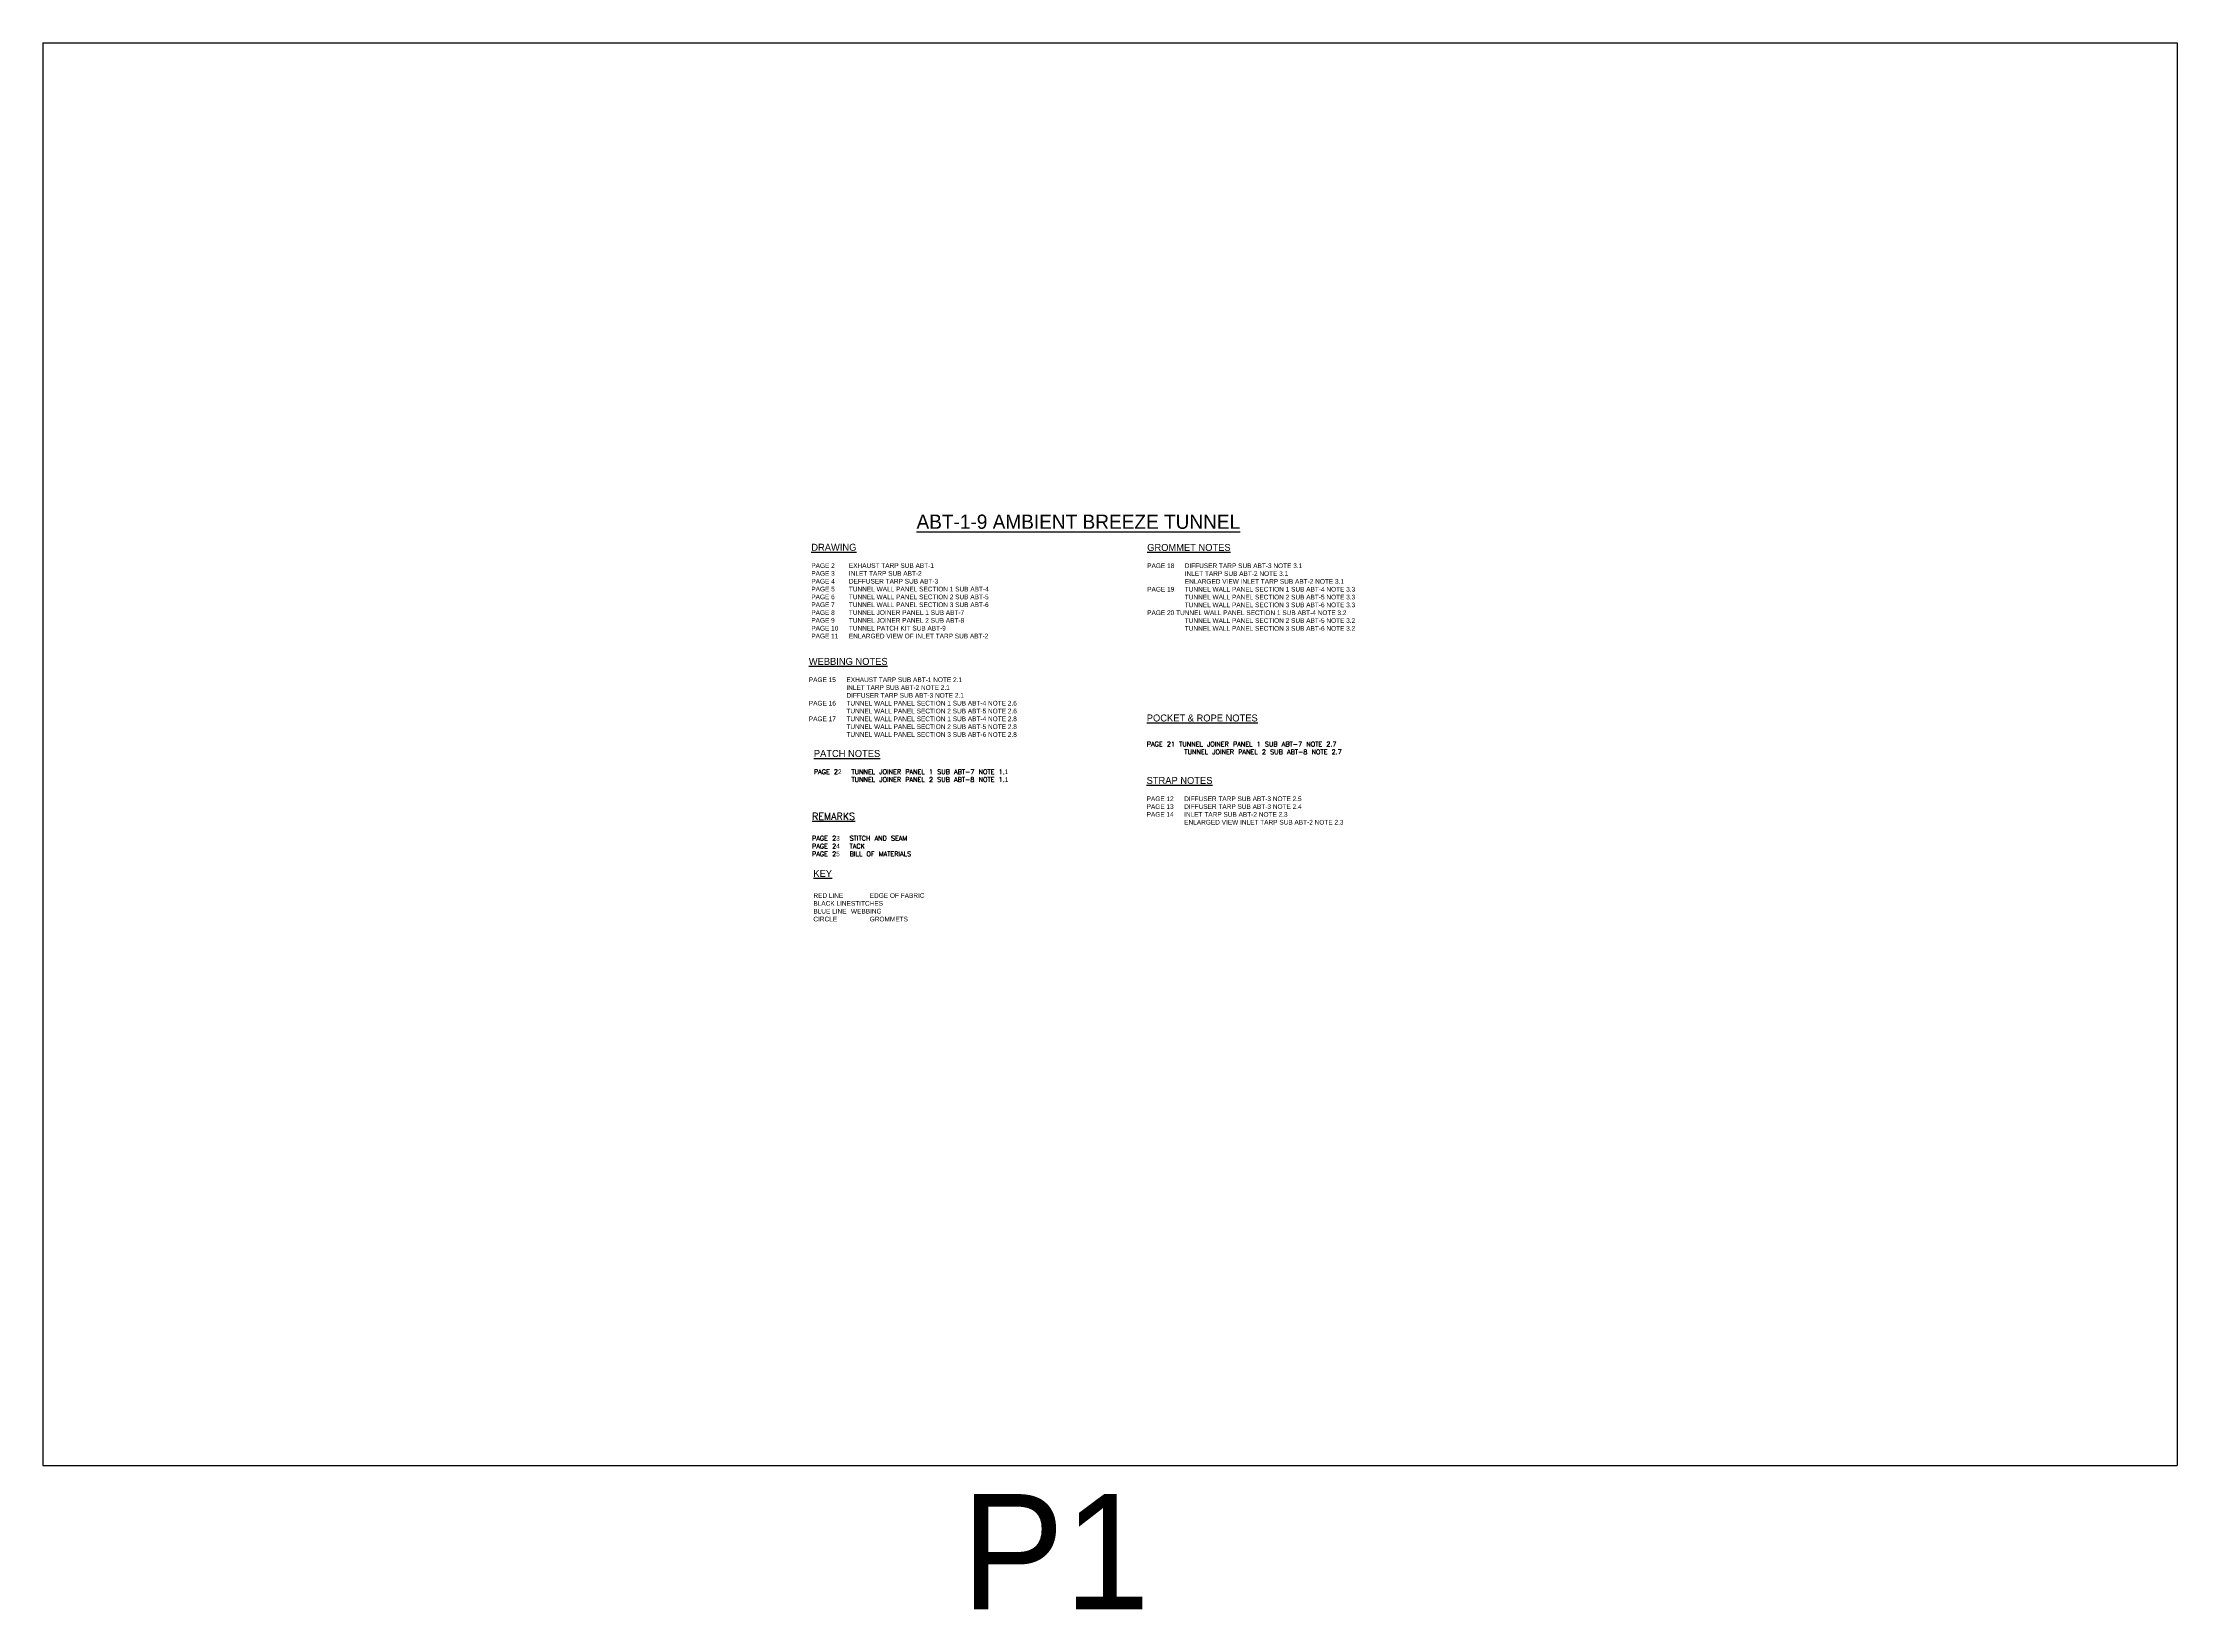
# Model space of a CAD drawing. Header units: inches. Extents: x 1631 to 16634, y 11819 to 13981.
# Drawn here: x 1634 to 3134, y 12880 to 13981 of the extents above; entities that cross this region are included whole.
import ezdxf

# ---------------------------------------------------------------- set-up
doc = ezdxf.new("R2010")
doc.units = ezdxf.units.IN
doc.header["$MEASUREMENT"] = 0
doc.layers.add('DIMENSION', color=7, linetype='Continuous')
doc.layers.add('TEXT', color=7, linetype='Continuous')

msp = doc.modelspace()

# ---------------------------------------------------------------- linework, layer by layer
at = {"layer": 'TEXT'}
for p, q in [((1633.76147, 13980.7397), (1633.76147, 12980.7397)), ((1633.76147, 13980.7397), (1633.76147, 12980.7397)), ((1633.76147, 13980.7397), (3133.76147, 13980.7397)), ((1633.76147, 13980.7397), (1633.76147, 12980.7397)), ((3133.76147, 13980.7397), (3133.76147, 12980.7397)), ((3133.76147, 13980.7397), (3133.76147, 12980.7397)), ((1633.76147, 12980.7397), (3133.76147, 12980.7397))]:
    msp.add_line(p, q, dxfattribs=at)

# ---------------------------------------------------------------- texts
at = {"layer": 'DIMENSION', "insert": (2247.81156, 13649.10298), "char_height": 2.5896572, "width": 325.0873952, "attachment_point": 1}
msp.add_mtext('{\\H3.862x;\\LABT-1-9 AMBIENT BREEZE TUNNEL}', dxfattribs=at)
at = {"layer": 'TEXT'}
msp.add_text('P1', height=80.977854, dxfattribs=at).set_placement((2279.34775, 12879.78681))
at = {"layer": 'TEXT', "char_height": 3.3, "width": 430.2783692, "attachment_point": 1}
for s, insert in [('{\\H1.485x;\\LDRAWING\\P}\\PPAGE 2^IEXHAUST TARP SUB ABT-1\\PPAGE 3^IINLET TARP SUB ABT-2\\PPAGE 4^IDEFFUSER TARP SUB ABT-3\\PPAGE 5^ITUNNEL WALL PANEL SECTION 1 SUB ABT-4\\PPAGE 6^ITUNNEL WALL PANEL SECTION 2 SUB ABT-5\\PPAGE 7^ITUNNEL WALL PANEL SECTION 3 SUB ABT-6\\PPAGE 8^ITUNNEL JOINER PANEL 1 SUB ABT-7\\PPAGE 9^ITUNNEL JOINER PANEL 2 SUB ABT-8\\PPAGE 10^ITUNNEL PATCH KIT SUB ABT-9\\PPAGE 11^IENLARGED VIEW OF INLET TARP SUB ABT-2', (2173.87267, 13628.59463)), ('{\\H1.485x;\\LGROMMET NOTES\\P}\\PPAGE 18^IDIFFUSER TARP SUB ABT-3 NOTE 3.1\\P^I^IINLET TARP SUB ABT-2 NOTE 3.1\\P^I^IENLARGED VIEW INLET TARP SUB ABT-2 NOTE 3.1\\PPAGE 19^ITUNNEL WALL PANEL SECTION 1 SUB ABT-4 NOTE 3.3\\P^I^ITUNNEL WALL PANEL SECTION 2 SUB ABT-5 NOTE 3.3\\P^I^ITUNNEL WALL PANEL SECTION 3 SUB ABT-6 NOTE 3.3\\PPAGE 20 TUNNEL WALL PANEL SECTION 1 SUB ABT-4 NOTE 3.2\\P^I^ITUNNEL WALL PANEL SECTION 2 SUB ABT-5 NOTE 3.2\\P^I^ITUNNEL WALL PANEL SECTION 3 SUB ABT-6 NOTE 3.2', (2409.90647, 13628.47634)), ('{\\H1.485x;\\LWEBBING NOTES\\P}\\PPAGE 15^IEXHAUST TARP SUB ABT-1 NOTE 2.1\\P^I^IINLET TARP SUB ABT-2 NOTE 2.1\\P^I^IDIFFUSER TARP SUB ABT-3 NOTE 2.1\\PPAGE 16^ITUNNEL WALL PANEL SECTION 1 SUB ABT-4 NOTE 2.6\\P^I^ITUNNEL WALL PANEL SECTION 2 SUB ABT-5 NOTE 2.6\\PPAGE 17^ITUNNEL WALL PANEL SECTION 1 SUB ABT-4 NOTE 2.8\\P^I^ITUNNEL WALL PANEL SECTION 2 SUB ABT-5 NOTE 2.8\\P^I^ITUNNEL WALL PANEL SECTION 3 SUB ABT-6 NOTE 2.8', (2172.12477, 13548.39772)), ('{\\H1.485x;\\LPOCKET & ROPE NOTES\\P}\\P{\\Ftxt.shx|c1;\\PPAGE 21 TUNNEL JOINER PANEL 1 SUB ABT-7 NOTE 2.7\\P^I^ITUNNEL JOINER PANEL 2 SUB ABT-8 NOTE 2.7}', (2409.62716, 13508.63004)), ('{\\H1.485x;\\LPATCH NOTES\\P}\\P{\\Ftxt.shx|c1;PAGE 2}2{\\Ftxt.shx|c1;^ITUNNEL JOINER PANEL 1 SUB ABT-7 NOTE 1.}1{\\Ftxt.shx|c1;\\P^I^ITUNNEL JOINER PANEL 2 SUB ABT-8 NOTE 1.}1', (2175.66524, 13483.68512)), ('{\\H1.485x;\\LSTRAP NOTES\\P}\\PPAGE 12^IDIFFUSER TARP SUB ABT-3 NOTE 2.5\\PPAGE 13^IDIFFUSER TARP SUB ABT-3 NOTE 2.4\\PPAGE 14^IINLET TARP SUB ABT-2 NOTE 2.3\\P^I^IENLARGED VIEW INLET TARP SUB ABT-2 NOTE 2.3', (2409.49115, 13464.73622)), ('{\\Ftxt.shx|c1;\\H1.485x;\\LREMARKS\\P\\l\\P\\H0.6734x;PAGE 2}3{\\Ftxt.shx|c1;^ISTITCH AND SEAM\\PPAGE 2}4{\\Ftxt.shx|c1;^ITACK\\PPAGE 2}5{\\Ftxt.shx|c1;^IBILL OF MATERIALS}', (2174.38559, 13439.59671)), ('{\\H1.485x;\\LKEY\\P\\P}RED LINE^I^IEDGE OF FABRIC\\PBLACK LINE^ISTITCHES\\PBLUE LINE^IWEBBING\\PCIRCLE^I^IGROMMETS', (2175.32302, 13399.37507))]:
    msp.add_mtext(s, dxfattribs=dict(at, insert=insert))

doc.saveas('drawing.dxf')
